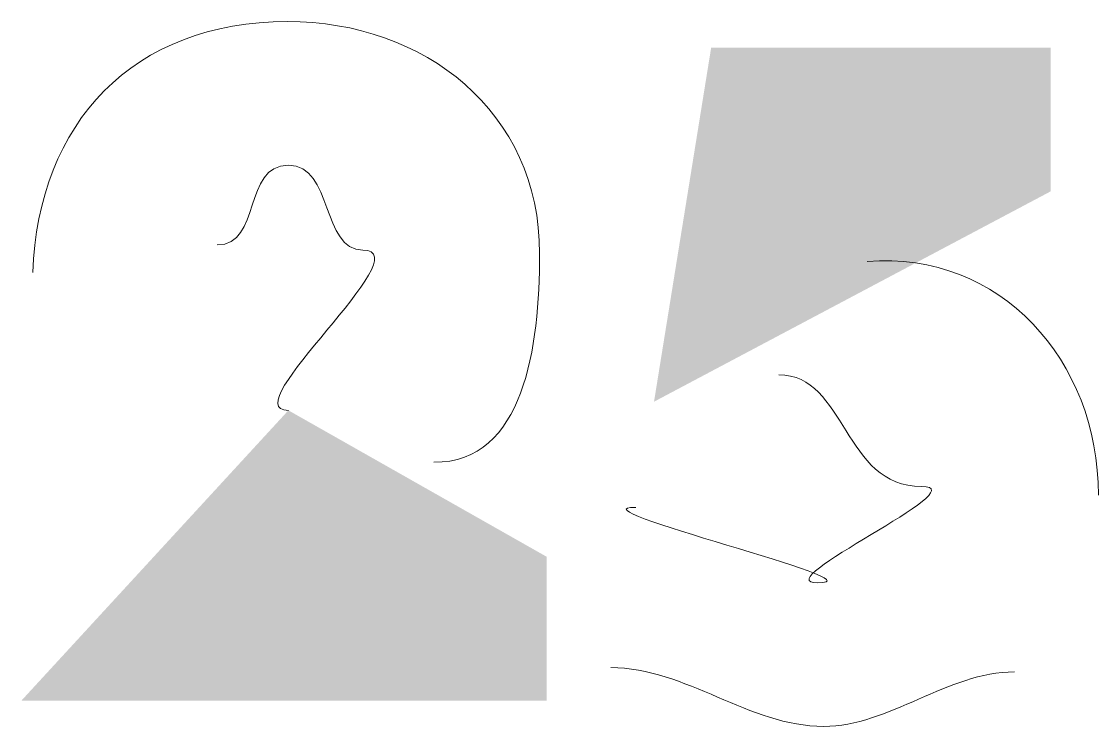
# Model space of a CAD drawing. Header units: metres. Extents: x -27.1 to 47.9, y -10.7 to 6.6.
# Drawn here: x 44.7969 to 45.0197, y -3.5344 to -3.3885 of the extents above; entities that cross this region are included whole.
import ezdxf

# ---------------------------------------------------------------- set-up
doc = ezdxf.new("R2010")
doc.units = ezdxf.units.M
doc.header["$MEASUREMENT"] = 0
doc.layers.add('PDF_Working_Num_Penna__7_Num_Penna__7_Num_Penna__7_Num_Penna__7_Num_Penna__7_Num_Penna__7', color=7, linetype='Continuous', lineweight=18)

msp = doc.modelspace()

# ---------------------------------------------------------------- hatches: boundary and pattern name
at = {"layer": 'PDF_Working_Num_Penna__7_Num_Penna__7_Num_Penna__7_Num_Penna__7_Num_Penna__7_Num_Penna__7', "linetype": 'Continuous', "lineweight": 18}
for points in [[(45.00986, -3.42363), (45.00986, -3.39387), (44.93958, -3.39387), (44.92775, -3.46719)], [(44.85209, -3.46898), (44.79686, -3.52905), (44.90552, -3.52905), (44.90552, -3.49928)]]:
    msp.add_hatch(color=7, dxfattribs=at).paths.add_polyline_path(points)

# ---------------------------------------------------------------- linework, layer by layer
at = {"layer": 'PDF_Working_Num_Penna__7_Num_Penna__7_Num_Penna__7_Num_Penna__7_Num_Penna__7_Num_Penna__7', "color": 7, "linetype": 'Continuous', "lineweight": 18}
for points in [[(44.85191, -3.38848), (44.81999, -3.38848), (44.80027, -3.40946), (44.7992, -3.44047)], [(44.90408, -3.43653), (44.90408, -3.40713), (44.88023, -3.38848), (44.85191, -3.38848)], [(44.83738, -3.43473), (44.84652, -3.43473), (44.84258, -3.41824), (44.85209, -3.41824)], [(44.85209, -3.41824), (44.86141, -3.41824), (44.8589, -3.43582), (44.86751, -3.43582)], [(44.86751, -3.43582), (44.87988, -3.43582), (44.84041, -3.46898), (44.85209, -3.46898)], [(45.01972, -3.48655), (45.01972, -3.45859), (44.99946, -3.43599), (44.97185, -3.43815)], [(44.88221, -3.47974), (44.90086, -3.47974), (44.90408, -3.45589), (44.90408, -3.43653)], [(44.95357, -3.46163), (44.96755, -3.46163), (44.96684, -3.48476), (44.98315, -3.48476)], [(44.98315, -3.48476), (44.99498, -3.48476), (44.95052, -3.50467), (44.96163, -3.50467)], [(44.96163, -3.50467), (44.97562, -3.50467), (44.91001, -3.48906), (44.92398, -3.48906)], [(44.91878, -3.52224), (44.93435, -3.52224), (44.94747, -3.53442), (44.96289, -3.53442)], [(44.96289, -3.53442), (44.97634, -3.53442), (44.98855, -3.52313), (45.00233, -3.52313)]]:
    msp.add_open_spline(points, degree=3, dxfattribs=at)

doc.saveas('drawing.dxf')
